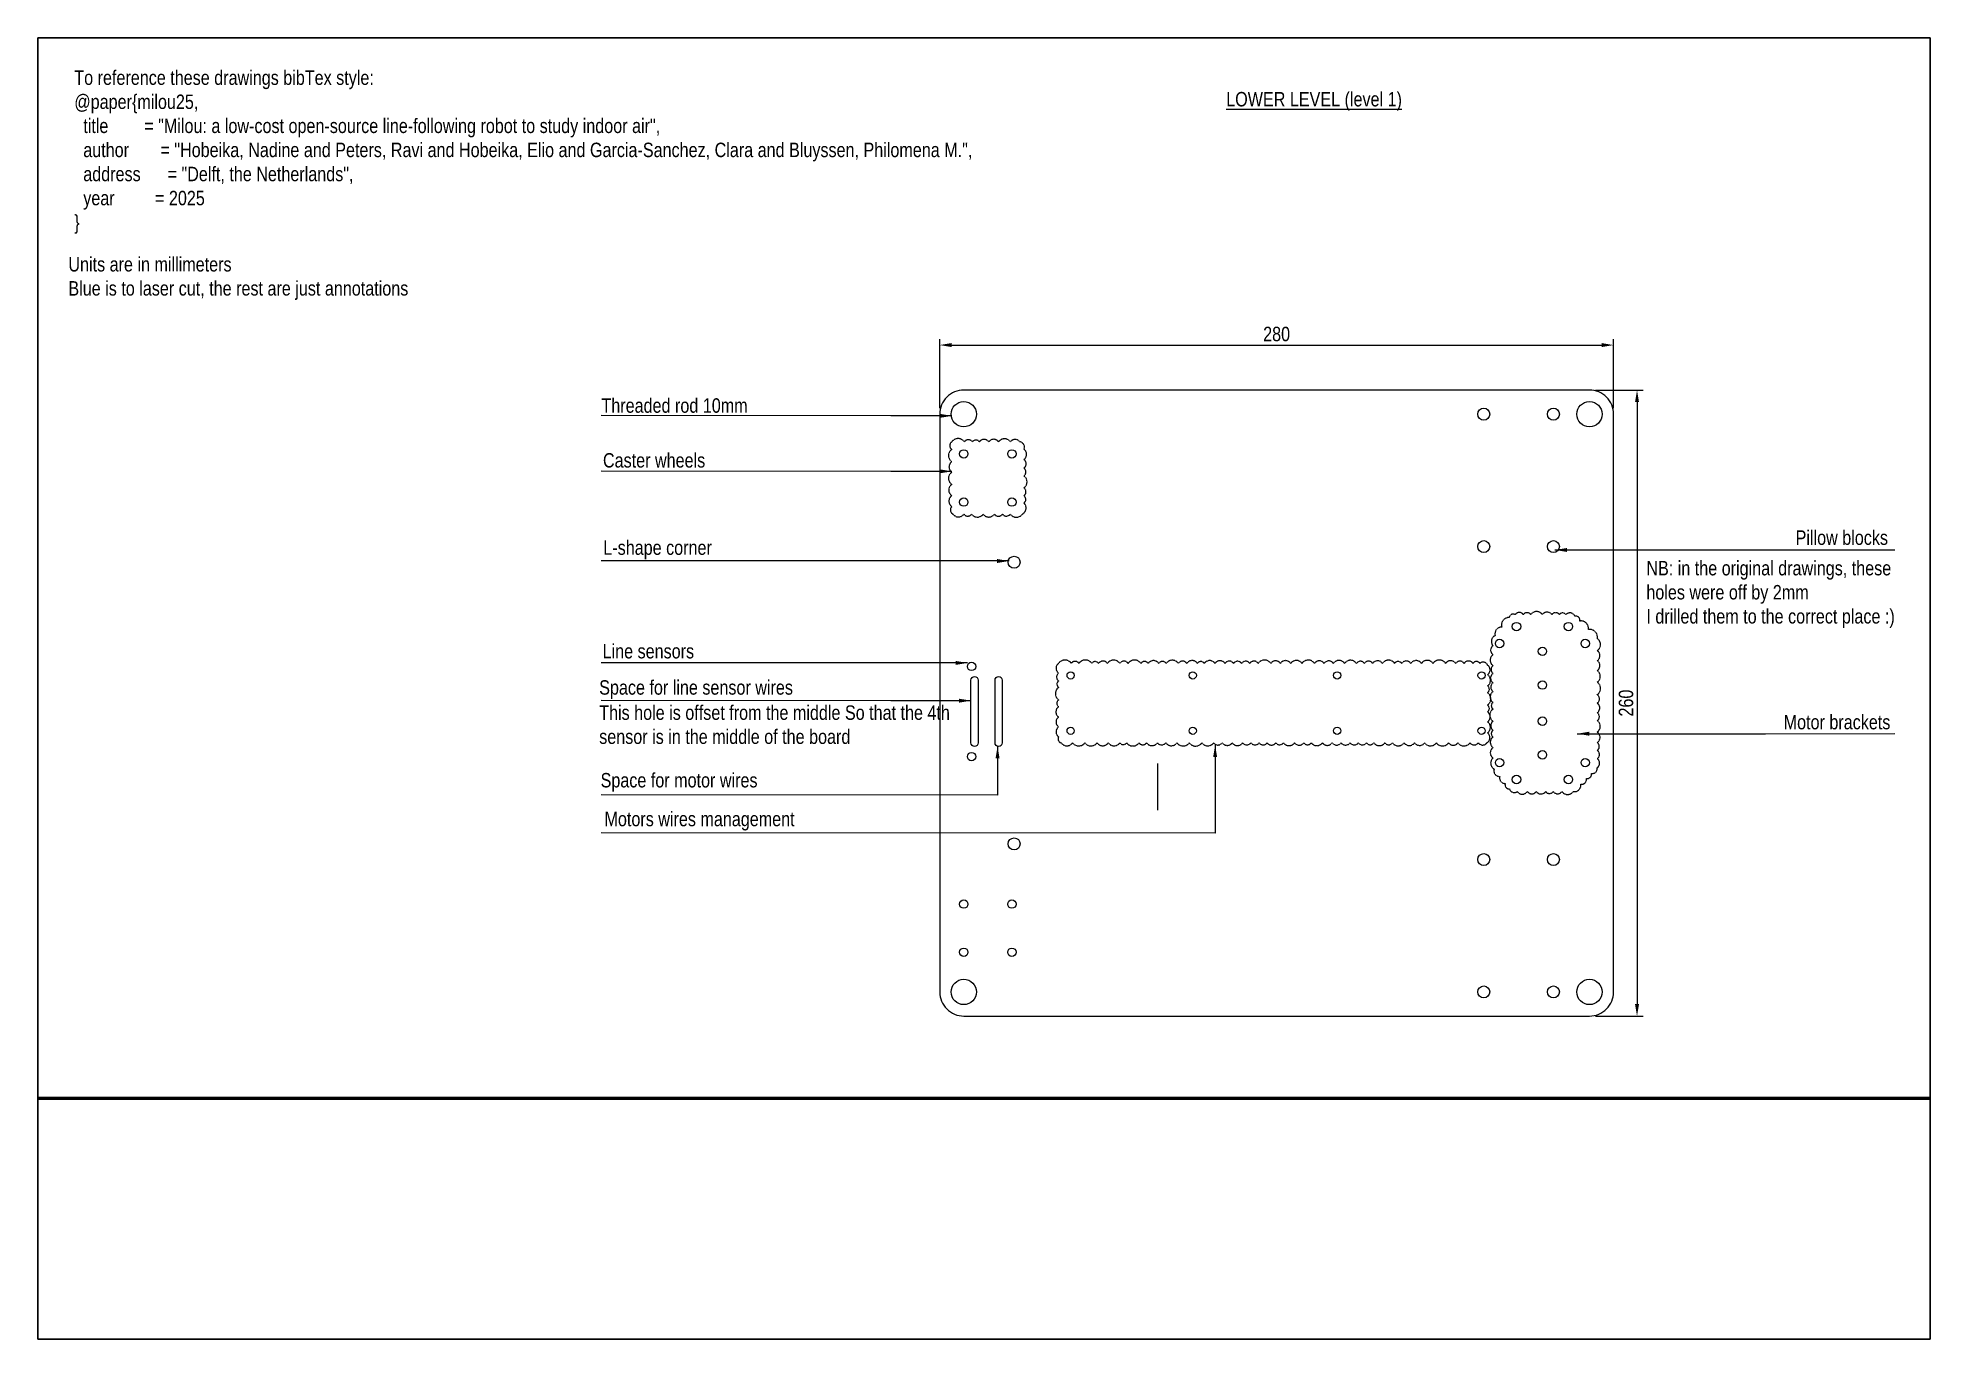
# Model space of a CAD drawing. Header units: inches. Extents: x 111 to 2897, y 76 to 617.
# Drawn here: x 111 to 897, y 76 to 617 of the extents above; entities that cross this region are included whole.
import ezdxf

# ---------------------------------------------------------------- set-up
doc = ezdxf.new("R2010")
doc.units = ezdxf.units.IN
doc.header["$MEASUREMENT"] = 0
doc.linetypes.add('HIDDEN', pattern=[0.375, 0.25, -0.125])
for name, color, linetype in [('03 cutting', 5, 'Continuous'), ('HOB_CARTOUCHE', 7, 'Continuous'), ('ST_ANNOTATION', 4, 'Continuous'), ('ST_ANNOTATION 1-002', 4, 'Continuous'), ('ST_BEAMS_HIDDEN', 6, 'HIDDEN')]:
    doc.layers.add(name, color=color, linetype=linetype)
doc.styles.add('ST_1-001', font='Arial.ttf', dxfattribs={"width": 0.8, "height": 3})
doc.styles.add('ST_1-002', font='Arial.ttf', dxfattribs={"width": 0.8, "height": 6})
doc.dimstyles.new('ST_1-002', dxfattribs={"dimscale": 100, "dimtxt": 6, "dimasz": 0.05, "dimexe": 0.025, "dimexo": 0.025, "dimgap": 0.015, "dimtad": 1, "dimdec": 0, "dimzin": 0, "dimdsep": 46, "dimtxsty": 'ST_1-002', "dimcen": 0.09, "dimclrd": 1, "dimclre": 1, "dimclrt": 256, "dimadec": 0, "dimazin": 0, "dimtfac": 1, "dimtdec": 0, "dimtix": 1, "dimtmove": 2, "dimatfit": 3, "dimfxl": 0.7, "dimtolj": 1, "dimtzin": 0, "dimlwd": -1, "dimlwe": -1, "dimarcsym": 0})

msp = doc.modelspace()

# ---------------------------------------------------------------- texts
at = {"layer": 'ST_ANNOTATION 1-002', "char_height": 6, "style": 'ST_1-001'}
for s, width, heights, insert, attachment_point in [('To reference these drawings bibTex style:\\P@paper\\{milou25,\\P  title        = "Milou: a low-cost open-source line-following robot to study indoor air",\\P  author       = "Hobeika, Nadine and Peters, Ravi and Hobeika, Elio and Garcia-Sanchez, Clara and Bluyssen, Philomena M.",\\P  address      = "Delft, the Netherlands",\\P  year         = 2025\\P\\}', 2064.0489, [0], (125.94, 603.23), 1), ('Units are in millimeters\\PBlue is to laser cut, the rest are just annotations', 2064.0489, [0], (123.48, 525.72), 1), ('Threaded rod 10mm', 2064.0489, [0], (344.98, 467.04), 1), ('Caster wheels', 2064.0489, [0], (345.62, 444.28), 1), ('Pillow blocks', 2064.0489, [0], (841.19, 412.16), 1), ('L-shape corner', 2064.0489, [0], (390.86, 408.02), 3), ('NB: in the original drawings, these holes were off by 2mm\\PI drilled them to the correct place :)', 110.4604, [0], (779.17, 399.49), 1), ('Line sensors', 2064.0489, [0], (345.46, 364.99), 1), ('Space for line sensor wires', 2064.0489, [0], (344.05, 349.93), 1), ('This hole is offset from the middle So that the 4th sensor is in the middle of the board', 151.9528, [26.41], (344.05, 339.48), 1), ('Motor brackets', 2064.0489, [0], (836.22, 335.54), 1), ('Space for motor wires', 2064.0489, [0], (344.63, 311.4), 1), ('Motors wires management', 2064.0489, [0], (346.25, 295.29), 1)]:
    msp.add_mtext_dynamic_manual_height_columns(s, width=width, gutter_width=31.25, heights=heights, dxfattribs=dict(at, insert=insert, attachment_point=attachment_point))
at = {"layer": 'ST_ANNOTATION 1-002', "insert": (641.1, 590.39), "char_height": 6, "attachment_point": 5, "style": 'ST_1-002'}
msp.add_mtext('\\A1;{\\LLOWER LEVEL (level 1)}', dxfattribs=at)

# ---------------------------------------------------------------- blocks, each defined once
blk = doc.blocks.new('A$C42A157D1')
at = {"layer": 'HOB_CARTOUCHE', "color": 8, "lineweight": 60}
blk.add_line((92.41, -129.21), (-300.74, -129.21), dxfattribs=at)
at = {"layer": 'HOB_CARTOUCHE', "color": 8, "lineweight": 30}
blk.add_lwpolyline([(-300.74, 91.05), (92.41, 91.05), (92.41, -179.21), (-300.74, -179.21)], close=True, dxfattribs=at)
blk = doc.blocks.new('*D2')
at = {"layer": 'DEFPOINTS', "color": 0, "transparency": 16777216}
for p in [(765.53, 489.15), (485.53, 460.44), (765.53, 460.44)]:
    blk.add_point(p, dxfattribs=at)
at = {"layer": 'ST_ANNOTATION 1-002', "color": 1, "transparency": 16777216}
for p, q in [((485.53, 462.94), (485.53, 491.65)), ((490.53, 489.15), (760.53, 489.15)), ((765.53, 462.94), (765.53, 491.65))]:
    blk.add_line(p, q, dxfattribs=at)
for points in [[(490.53, 489.99), (490.53, 488.32), (485.53, 489.15)], [(760.53, 489.99), (760.53, 488.32), (765.53, 489.15)]]:
    blk.add_solid(points, dxfattribs=at)
at = {"layer": 'ST_ANNOTATION 1-002', "transparency": 16777216, "insert": (625.53, 493.72), "char_height": 6, "attachment_point": 5, "style": 'ST_1-002'}
blk.add_mtext('\\A1;280', dxfattribs=at)
blk = doc.blocks.new('*D3')
at = {"layer": 'DEFPOINTS', "color": 0, "transparency": 16777216}
for p in [(755.53, 470.44), (755.53, 210.44), (775.29, 210.44)]:
    blk.add_point(p, dxfattribs=at)
at = {"layer": 'ST_ANNOTATION 1-002', "color": 1, "transparency": 16777216}
for p, q in [((758.03, 470.44), (777.79, 470.44)), ((775.29, 465.44), (775.29, 215.44)), ((758.03, 210.44), (777.79, 210.44))]:
    blk.add_line(p, q, dxfattribs=at)
for points in [[(774.46, 465.44), (776.13, 465.44), (775.29, 470.44)], [(774.46, 215.44), (776.13, 215.44), (775.29, 210.44)]]:
    blk.add_solid(points, dxfattribs=at)
at = {"layer": 'ST_ANNOTATION 1-002', "transparency": 16777216, "insert": (770.73, 340.44), "char_height": 6, "attachment_point": 5, "rotation": 90, "style": 'ST_1-002'}
blk.add_mtext('\\A1;260', dxfattribs=at)

# ---------------------------------------------------------------- dimensions: what is measured, and where the dimension line sits
at = {"layer": 'ST_ANNOTATION 1-002'}
for p1, p2, distance, picture, middle in [((485.53, 460.44), (765.53, 460.44), 28.71, '*D2', (625.53, 493.72)), ((755.53, 470.44), (755.53, 210.44), 19.76, '*D3', (770.73, 340.44))]:
    dim = msp.add_aligned_dim(p1=p1, p2=p2, distance=distance, dimstyle='ST_1-002', dxfattribs=at)
    dim.commit()
    dim.dimension.update_dxf_attribs({"geometry": picture, "text_midpoint": middle})

# ---------------------------------------------------------------- linework, layer by layer
msp.add_line((576.15, 295.97), (576.15, 315.35))
at = {"layer": '03 cutting'}
for points in [[(495.53, 470.44, 0.414214), (485.53, 460.44), (485.53, 220.44, 0.414214), (495.53, 210.44), (755.53, 210.44, 0.414214), (765.53, 220.44), (765.53, 460.44, 0.414214), (755.53, 470.44)], [(501.53, 349.94), (501.53, 323.94, -1), (498.53, 323.94), (498.53, 349.94, -1)], [(511.53, 349.94), (511.53, 323.94, -1), (508.53, 323.94), (508.53, 349.94, -1)]]:
    msp.add_lwpolyline(points, format="xyb", close=True, dxfattribs=at)
for centre, radius in [((495.53, 460.44), 5.25), ((755.53, 460.44), 5.25), ((711.59, 460.44), 2.5), ((740.53, 460.44), 2.5), ((495.53, 443.94), 1.75), ((515.53, 443.94), 1.75), ((495.53, 423.94), 1.75), ((515.53, 423.94), 1.75), ((516.44, 398.94), 2.5), ((711.59, 405.44), 2.5), ((740.53, 405.44), 2.5), ((725.19, 372.2), 1.75), ((746.78, 372.2), 1.75), ((718.19, 365.2), 1.75), ((735.98, 361.94), 1.75), ((753.78, 365.2), 1.75), ((498.78, 355.69), 1.75), ((539.94, 351.94), 1.5), ((590.69, 351.94), 1.5), ((650.69, 351.94), 1.5), ((710.69, 351.94), 1.5), ((735.98, 347.94), 1.75), ((539.94, 328.94), 1.5), ((590.69, 328.94), 1.5), ((650.69, 328.94), 1.5), ((710.69, 328.94), 1.5), ((735.98, 332.94), 1.75), ((498.78, 318.19), 1.75), ((718.19, 315.69), 1.75), ((735.98, 318.94), 1.75), ((753.78, 315.69), 1.75), ((725.19, 308.69), 1.75), ((746.78, 308.69), 1.75), ((516.44, 281.94), 2.5), ((711.59, 275.44), 2.5), ((740.53, 275.44), 2.5), ((495.53, 256.94), 1.75), ((515.53, 256.94), 1.75), ((495.53, 236.94), 1.75), ((515.53, 236.94), 1.75), ((495.53, 220.44), 5.25), ((711.59, 220.44), 2.5), ((740.53, 220.44), 2.5), ((755.53, 220.44), 5.25)]:
    msp.add_circle(centre, radius, dxfattribs=at)
at = {"layer": 'ST_BEAMS_HIDDEN'}
for points in [[(490.53, 448.94, -0.520567), (495.79, 448.94, -0.520567), (499.13, 448.94, -0.520567), (502.03, 448.94, -0.520567), (505.9, 448.94, -0.520567), (510.01, 448.94, -0.520567), (514.93, 448.94, -0.520567), (518.82, 448.94, -0.520567), (520.53, 445.91, -0.520567), (520.53, 441.62, -0.520567), (520.53, 438.05, -0.520567), (520.53, 434.82, -0.520567), (520.53, 429.84, -0.520567), (520.53, 426.56, -0.520567), (520.53, 423.55, -0.520567), (519.9, 418.94, -0.520567), (514.85, 418.94, -0.520567), (511.64, 418.94, -0.520567), (508.25, 418.94, -0.520567), (503.6, 418.94, -0.520567), (498.79, 418.94, -0.520567), (495.59, 418.94, -0.520567), (491.05, 418.94, -0.520567), (490.53, 422.06, -0.520567), (490.53, 426.58, -0.520567), (490.53, 431.25, -0.520567), (490.53, 436.33, -0.520567), (490.53, 440.69, -0.520567), (490.53, 445.8, -0.520567)], [(758.78, 367.27, 0.520567), (755.06, 370.99, 0.520567), (751.55, 374.5, 0.520567), (749.5, 376.55, 0.520567), (745.7, 377.2, 0.520567), (743.02, 377.2, 0.520567), (739.92, 377.2, 0.520567), (735.92, 377.2, 0.520567), (731.12, 377.2, 0.520567), (728.05, 377.2, 0.520567), (724.65, 377.2, 0.520567), (722.16, 375.96, 0.520567), (719.1, 371.99, 0.520567), (716.39, 368.48, 0.520567), (715.45, 364.31, 0.520567), (715.45, 360.53, 0.520567), (715.45, 355.96, 0.520567), (715.45, 352.75, 0.520567), (715.45, 348.87, 0.520567), (715.45, 345.24, 0.520567), (715.45, 340.71, 0.520567), (715.45, 337.95, 0.520567), (715.45, 332.89, 0.520567), (715.45, 329.14, 0.520567), (715.45, 326.35, 0.520567), (715.45, 321.94, 0.520567), (715.45, 317.63, 0.520567), (715.92, 313.02, 0.520567), (718.27, 309.96, 0.520567), (720.51, 307.07, 0.520567), (722.28, 304.77, 0.520567), (725.53, 303.69, 0.520567), (729.75, 303.69, 0.520567), (733.43, 303.69, 0.520567), (737.33, 303.69, 0.520567), (740.49, 303.69, 0.520567), (744.06, 303.69, 0.520567), (748.82, 303.69, 0.520567), (751.92, 306.75, 0.520567), (754.27, 309.11, 0.520567), (756.39, 311.23, 0.520567), (758.76, 313.59, 0.520567), (758.78, 317.37, 0.520567), (758.78, 320.76, 0.520567), (758.78, 324.01, 0.520567), (758.78, 328.38, 0.520567), (758.78, 333.11, 0.520567), (758.78, 336.43, 0.520567), (758.78, 340.41, 0.520567), (758.78, 343.94, 0.520567), (758.78, 349.12, 0.520567), (758.78, 353.89, 0.520567), (758.78, 358.02, 0.520567), (758.78, 362.22, 0.520567)], [(534.94, 356.94, -0.520567), (540.2, 356.94, -0.520567), (543.41, 356.94, -0.520567), (548.73, 356.94, -0.520567), (551.56, 356.94, -0.520567), (555.22, 356.94, -0.520567), (560.35, 356.94, -0.520567), (563.85, 356.94, -0.520567), (569.12, 356.94, -0.520567), (572.18, 356.94, -0.520567), (576.57, 356.94, -0.520567), (579.69, 356.94, -0.520567), (584.7, 356.94, -0.520567), (588.2, 356.94, -0.520567), (592.66, 356.94, -0.520567), (595.49, 356.94, -0.520567), (599.91, 356.94, -0.520567), (604.09, 356.94, -0.520567), (607.64, 356.94, -0.520567), (610.96, 356.94, -0.520567), (614.34, 356.94, -0.520567), (617.9, 356.94, -0.520567), (623.11, 356.94, -0.520567), (627.08, 356.94, -0.520567), (631.4, 356.94, -0.520567), (636.1, 356.94, -0.520567), (641.28, 356.94, -0.520567), (645.25, 356.94, -0.520567), (649.09, 356.94, -0.520567), (653.78, 356.94, -0.520567), (658.71, 356.94, -0.520567), (662, 356.94, -0.520567), (665.44, 356.94, -0.520567), (669.52, 356.94, -0.520567), (674.57, 356.94, -0.520567), (677.51, 356.94, -0.520567), (681.29, 356.94, -0.520567), (685.72, 356.94, -0.520567), (690.53, 356.94, -0.520567), (695.77, 356.94, -0.520567), (699.98, 356.94, -0.520567), (703.45, 356.94, -0.520567), (707.14, 356.94, -0.520567), (710.04, 356.94, -0.520567), (713.19, 356.2, -0.520567), (713.19, 352.24, -0.520567), (713.19, 347.58, -0.520567), (713.19, 344.74, -0.520567), (713.19, 339.61, -0.520567), (713.19, 336.79, -0.520567), (713.19, 332.62, -0.520567), (713.19, 328.09, -0.520567), (712.92, 323.94, -0.520567), (709.37, 323.94, -0.520567), (705.88, 323.94, -0.520567), (700.83, 323.94, -0.520567), (697.01, 323.94, -0.520567), (691.92, 323.94, -0.520567), (687.03, 323.94, -0.520567), (682.85, 323.94, -0.520567), (678.5, 323.94, -0.520567), (673.69, 323.94, -0.520567), (670.47, 323.94, -0.520567), (665.92, 323.94, -0.520567), (662.85, 323.94, -0.520567), (659.46, 323.94, -0.520567), (656.06, 323.94, -0.520567), (652.32, 323.94, -0.520567), (648.62, 323.94, -0.520567), (644.55, 323.94, -0.520567), (639.96, 323.94, -0.520567), (636.79, 323.94, -0.520567), (632.93, 323.94, -0.520567), (628.38, 323.94, -0.520567), (625.19, 323.94, -0.520567), (621.58, 323.94, -0.520567), (618.28, 323.94, -0.520567), (614.86, 323.94, -0.520567), (611.41, 323.94, -0.520567), (607.06, 323.94, -0.520567), (602.91, 323.94, -0.520567), (599.36, 323.94, -0.520567), (594.5, 323.94, -0.520567), (589.25, 323.94, -0.520567), (584.15, 323.94, -0.520567), (579.49, 323.94, -0.520567), (576.01, 323.94, -0.520567), (571.52, 323.94, -0.520567), (568.36, 323.94, -0.520567), (563.24, 323.94, -0.520567), (560.37, 323.94, -0.520567), (555.58, 323.94, -0.520567), (550.89, 323.94, -0.520567), (545.86, 323.94, -0.520567), (540.78, 323.94, -0.520567), (536.01, 323.94, -0.520567), (534.94, 326.42, -0.520567), (534.94, 330.57, -0.520567), (534.94, 334.63, -0.520567), (534.94, 338.95, -0.520567), (534.94, 341.77, -0.520567), (534.94, 346.95, -0.520567), (534.94, 349.64, -0.520567), (534.94, 352.89, -0.520567)]]:
    msp.add_lwpolyline(points, format="xyb", close=True, dxfattribs=at)

# ---------------------------------------------------------------- block references
at = {"layer": 'ST_ANNOTATION', "xscale": 2, "yscale": 2, "zscale": 2}
msp.add_blockref('A$C42A157D1', (712.27, 434.65), dxfattribs=at)

msp.set_redraw_order([(e.dxf.handle, doc.entitydb.next_handle()) for e in msp.query("TEXT MTEXT ATTDEF DIMENSION ARC_DIMENSION")])  # texts and dimensions are drawn at this point

# ---------------------------------------------------------------- leaders
at = {"layer": 'ST_ANNOTATION 1-002'}
for points in [[(490.58, 459.75), (465.28, 459.75), (344.85, 459.85)], [(490.58, 436.7), (465.28, 436.7), (344.85, 436.8)], [(741.18, 404.04), (828.62, 404.04), (882.46, 404.14)], [(514.38, 399.46), (465.28, 399.46), (344.85, 399.56)], [(497.1, 357.12), (465.28, 357.12), (344.85, 357.22)], [(498.53, 341.44), (465.28, 341.44), (344.85, 341.53)], [(599.99, 323.03), (599.99, 286.46), (344.85, 286.56)], [(509.58, 322.51), (509.58, 302.17), (344.85, 302.27)], [(750.47, 327.71), (828.62, 327.71), (882.46, 327.81)]]:
    msp.add_leader(points, dimstyle='ST_1-002', dxfattribs=at)

doc.saveas('drawing.dxf')
